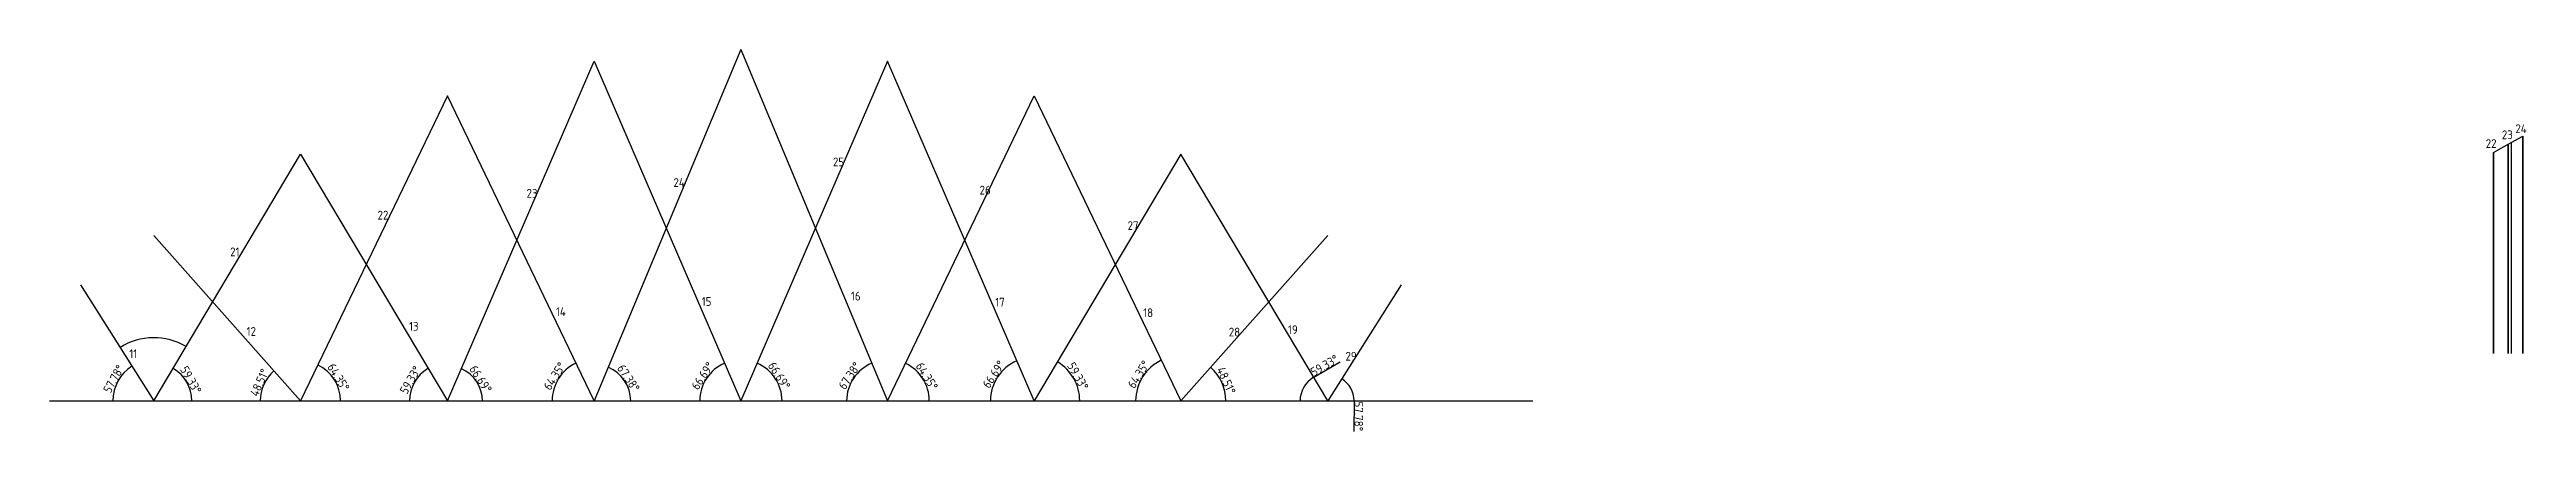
# Model space of a CAD drawing. Header units: millimetres. Extents: x 1597 to 131953, y -28680 to 57376.
# Drawn here: x 36942 to 121349, y 44264 to 57376 of the extents above; entities that cross this region are included whole.
import ezdxf

# ---------------------------------------------------------------- set-up
doc = ezdxf.new("R2010")
doc.units = ezdxf.units.MM
for name, color, linetype, lineweight in [('AM_5', 3, 'Continuous', 25), ('Warstwa1', 1, 'Continuous', 25), ('Warstwa2', 3, 'Continuous', 25), ('Warstwa3', 6, 'Continuous', 25), ('Warstwa4', 2, 'Continuous', 35)]:
    doc.layers.add(name, color=color, linetype=linetype, lineweight=lineweight)
doc.styles.get("Standard").update_dxf_attribs({"font": 'geniso.shx'})
doc.dimstyles.new('AM_ISO$2', dxfattribs={"dimtxt": 3.5, "dimasz": 3.5, "dimexe": 1, "dimexo": 1, "dimgap": 1.5, "dimtad": 1, "dimdsep": 46, "dimtxsty": 'Standard', "dimcen": 0, "dimclrd": 256, "dimclre": 256, "dimclrt": 2, "dimadec": 0, "dimazin": 2, "dimtp": 0.1, "dimtm": 0.1, "dimtfac": 0.71, "dimtdec": 3, "dimtmove": 0, "dimatfit": 3, "dimfxl": 1, "dimlwd": -1, "dimlwe": -1, "dimarcsym": 1})

msp = doc.modelspace()

# ---------------------------------------------------------------- texts
at = {"layer": 'Warstwa2'}
for s, p in [('22', (119960.395, 54013.326)), ('24', (120971.866, 54518.818)), ('25', (63637.479, 53387.464)), ('23', (53196.924, 52315.414)), ('24', (58203.818, 52683.047)), ('26', (68634.906, 52424.577)), ('22', (48120.578, 51569.824)), ('27', (73679.448, 51213.675)), ('21', (43096.926, 50315.967)), ('28', (77127.654, 47578.786)), ('29', (81103.745, 46753.618))]:
    msp.add_text(s, height=300, dxfattribs=at).set_placement(p)
at = {"layer": 'Warstwa3'}
for s, p in [('16', (64252.064, 48805.219)), ('14', (54198.65, 48276.733)), ('15', (59166.659, 48623.42)), ('17', (69168.017, 48598.089)), ('18', (74211.242, 48238.769)), ('12', (43658.549, 47599.799)), ('13', (49193.268, 47774.123)), ('19', (79144.378, 47660.25)), ('11', (39662.502, 46838.7))]:
    msp.add_text(s, height=300, dxfattribs=at).set_placement(p)
at = {"layer": 'Warstwa4'}
msp.add_text('23', height=300, dxfattribs=at).set_placement((120510.776, 54312.712))

# ---------------------------------------------------------------- blocks, each defined once
blk = doc.blocks.new('*D10')
at = {"layer": 'AM_5', "linetype": 'ByBlock', "transparency": 16777216}
blk.add_arc((40499, 45376), 1403, 122.36207, 179.85703, dxfattribs=at)
at = {"layer": 'AM_5', "transparency": 16777216}
for points in [[(39748, 46562), (39749, 46561), (39751, 46563)], [(39097, 45380), (39096, 45380), (39096, 45376)]]:
    blk.add_solid(points, dxfattribs=at)
at = {"layer": 'Defpoints', "color": 0, "transparency": 16777216}
for p in [(37999, 49343), (39402, 46250), (36942, 45376), (40499, 45376), (87494, 45376)]:
    blk.add_point(p, dxfattribs=at)
at = {"layer": 'AM_5', "color": 2, "transparency": 16777216, "insert": (39131, 46131), "char_height": 300, "attachment_point": 5, "rotation": 61.10955}
blk.add_mtext('57.78°', dxfattribs=at)
blk = doc.blocks.new('*D11')
at = {"layer": 'AM_5', "linetype": 'ByBlock', "transparency": 16777216}
blk.add_arc((40499, 45376), 1290, 0.1554, 59.17158, dxfattribs=at)
at = {"layer": 'AM_5', "transparency": 16777216}
for points in [[(41160, 46484), (41161, 46485), (41157, 46486)], [(41790, 45380), (41789, 45380), (41789, 45376)]]:
    blk.add_solid(points, dxfattribs=at)
at = {"layer": 'Defpoints', "color": 0, "transparency": 16777216}
for p in [(45499, 53806), (41713, 45813), (36942, 45376), (40499, 45376), (87494, 45376)]:
    blk.add_point(p, dxfattribs=at)
at = {"layer": 'AM_5', "color": 2, "transparency": 16777216, "insert": (41759, 46094), "char_height": 300, "attachment_point": 5, "rotation": 299.66349}
blk.add_mtext('59.33°', dxfattribs=at)
blk = doc.blocks.new('*D12')
at = {"layer": 'AM_5', "linetype": 'ByBlock', "transparency": 16777216}
blk.add_arc((45499, 45376), 1377, 131.63792, 179.85439, dxfattribs=at)
at = {"layer": 'AM_5', "transparency": 16777216}
for points in [[(44584, 46406), (44584, 46405), (44587, 46408)], [(44122, 45380), (44121, 45380), (44122, 45376)]]:
    blk.add_solid(points, dxfattribs=at)
at = {"layer": 'Defpoints', "color": 0, "transparency": 16777216}
for p in [(40499, 51029), (44335, 46113), (36942, 45376), (45499, 45376), (87494, 45376)]:
    blk.add_point(p, dxfattribs=at)
at = {"layer": 'AM_5', "color": 2, "transparency": 16777216, "insert": (44098, 46008), "char_height": 300, "attachment_point": 5, "rotation": 65.74616}
blk.add_mtext('48.51°', dxfattribs=at)
blk = doc.blocks.new('*D13')
at = {"layer": 'AM_5', "linetype": 'ByBlock', "transparency": 16777216}
blk.add_arc((45499, 45376), 1361, 0.14738, 64.20374, dxfattribs=at)
at = {"layer": 'AM_5', "transparency": 16777216}
for points in [[(46091, 46601), (46091, 46602), (46088, 46603)], [(46860, 45380), (46859, 45380), (46860, 45376)]]:
    blk.add_solid(points, dxfattribs=at)
at = {"layer": 'Defpoints', "color": 0, "transparency": 16777216}
for p in [(50499, 55789), (46765, 45874), (36942, 45376), (45499, 45376), (87494, 45376)]:
    blk.add_point(p, dxfattribs=at)
at = {"layer": 'AM_5', "color": 2, "transparency": 16777216, "insert": (46786, 46186), "char_height": 300, "attachment_point": 5, "rotation": 302.17556}
blk.add_mtext('64.35°', dxfattribs=at)
blk = doc.blocks.new('*D14')
at = {"layer": 'AM_5', "linetype": 'ByBlock', "transparency": 16777216}
blk.add_arc((50499, 45376), 1290, 120.82852, 179.8445, dxfattribs=at)
at = {"layer": 'AM_5', "transparency": 16777216}
for points in [[(49838, 46484), (49838, 46483), (49841, 46485)], [(49210, 45380), (49209, 45380), (49209, 45376)]]:
    blk.add_solid(points, dxfattribs=at)
at = {"layer": 'Defpoints', "color": 0, "transparency": 16777216}
for p in [(45499, 53806), (49505, 46197), (36942, 45376), (50499, 45376), (87494, 45376)]:
    blk.add_point(p, dxfattribs=at)
at = {"layer": 'AM_5', "color": 2, "transparency": 16777216, "insert": (49239, 46094), "char_height": 300, "attachment_point": 5, "rotation": 60.33651}
blk.add_mtext('59.33°', dxfattribs=at)
blk = doc.blocks.new('*D15')
at = {"layer": 'AM_5', "linetype": 'ByBlock', "transparency": 16777216}
blk.add_arc((50499, 45376), 1198, 0.16746, 66.52022, dxfattribs=at)
at = {"layer": 'AM_5', "transparency": 16777216}
for points in [[(50976, 46474), (50976, 46475), (50973, 46476)], [(51697, 45380), (51696, 45380), (51697, 45376)]]:
    blk.add_solid(points, dxfattribs=at)
at = {"layer": 'Defpoints', "color": 0, "transparency": 16777216}
for p in [(55499, 56979), (51608, 45829), (36942, 45376), (50499, 45376), (87494, 45376)]:
    blk.add_point(p, dxfattribs=at)
at = {"layer": 'AM_5', "color": 2, "transparency": 16777216, "insert": (51633, 46122), "char_height": 300, "attachment_point": 5, "rotation": 303.34384}
blk.add_mtext('66.69°', dxfattribs=at)
blk = doc.blocks.new('*D16')
at = {"layer": 'AM_5', "linetype": 'ByBlock', "transparency": 16777216}
blk.add_arc((55499, 45376), 1432, 115.7889, 179.85997, dxfattribs=at)
at = {"layer": 'AM_5', "transparency": 16777216}
for points in [[(54876, 46666), (54876, 46665), (54879, 46667)], [(54068, 45380), (54066, 45380), (54067, 45376)]]:
    blk.add_solid(points, dxfattribs=at)
at = {"layer": 'Defpoints', "color": 0, "transparency": 16777216}
for p in [(50499, 55789), (54450, 46351), (36942, 45376), (55499, 45376), (87494, 45376)]:
    blk.add_point(p, dxfattribs=at)
at = {"layer": 'AM_5', "color": 2, "transparency": 16777216, "insert": (54151, 46224), "char_height": 300, "attachment_point": 5, "rotation": 57.82444}
blk.add_mtext('64.35°', dxfattribs=at)
blk = doc.blocks.new('*D17')
at = {"layer": 'AM_5', "linetype": 'ByBlock', "transparency": 16777216}
blk.add_arc((55499, 45376), 1247, 0.1608, 67.21934, dxfattribs=at)
at = {"layer": 'AM_5', "transparency": 16777216}
for points in [[(55982, 46526), (55982, 46527), (55979, 46527)], [(56747, 45380), (56746, 45380), (56746, 45376)]]:
    blk.add_solid(points, dxfattribs=at)
at = {"layer": 'Defpoints', "color": 0, "transparency": 16777216}
for p in [(60499, 57376), (56652, 45853), (36942, 45376), (55499, 45376), (87494, 45376)]:
    blk.add_point(p, dxfattribs=at)
at = {"layer": 'AM_5', "color": 2, "transparency": 16777216, "insert": (56670, 46157), "char_height": 300, "attachment_point": 5, "rotation": 303.69007}
blk.add_mtext('67.38°', dxfattribs=at)
blk = doc.blocks.new('*D18')
at = {"layer": 'AM_5', "linetype": 'ByBlock', "transparency": 16777216}
blk.add_arc((60499, 45376), 1401, 113.45546, 179.85687, dxfattribs=at)
at = {"layer": 'AM_5', "transparency": 16777216}
for points in [[(59941, 46662), (59942, 46661), (59945, 46663)], [(59099, 45380), (59097, 45380), (59098, 45376)]]:
    blk.add_solid(points, dxfattribs=at)
at = {"layer": 'Defpoints', "color": 0, "transparency": 16777216}
for p in [(55499, 56979), (59499, 46358), (36942, 45376), (60499, 45376), (87494, 45376)]:
    blk.add_point(p, dxfattribs=at)
at = {"layer": 'AM_5', "color": 2, "transparency": 16777216, "insert": (59195, 46234), "char_height": 300, "attachment_point": 5, "rotation": 56.65616}
blk.add_mtext('66.69°', dxfattribs=at)
blk = doc.blocks.new('*D19')
at = {"layer": 'AM_5', "linetype": 'ByBlock', "transparency": 16777216}
blk.add_arc((60499, 45376), 1406, 0.1426, 66.54507, dxfattribs=at)
at = {"layer": 'AM_5', "transparency": 16777216}
for points in [[(61059, 46666), (61059, 46667), (61056, 46668)], [(61906, 45380), (61905, 45380), (61905, 45376)]]:
    blk.add_solid(points, dxfattribs=at)
at = {"layer": 'Defpoints', "color": 0, "transparency": 16777216}
for p in [(65499, 56979), (61801, 45908), (36942, 45376), (60499, 45376), (87494, 45376)]:
    blk.add_point(p, dxfattribs=at)
at = {"layer": 'AM_5', "color": 2, "transparency": 16777216, "insert": (61807, 46237), "char_height": 300, "attachment_point": 5, "rotation": 303.34384}
blk.add_mtext('66.69°', dxfattribs=at)
blk = doc.blocks.new('*D20')
at = {"layer": 'AM_5', "linetype": 'ByBlock', "transparency": 16777216}
blk.add_arc((65499, 45376), 1394, 112.76374, 179.85613, dxfattribs=at)
at = {"layer": 'AM_5', "transparency": 16777216}
for points in [[(64960, 46662), (64960, 46661), (64963, 46663)], [(64106, 45380), (64105, 45380), (64105, 45376)]]:
    blk.add_solid(points, dxfattribs=at)
at = {"layer": 'Defpoints', "color": 0, "transparency": 16777216}
for p in [(60499, 57376), (64512, 46360), (36942, 45376), (65499, 45376), (87494, 45376)]:
    blk.add_point(p, dxfattribs=at)
at = {"layer": 'AM_5', "color": 2, "transparency": 16777216, "insert": (64206, 46238), "char_height": 300, "attachment_point": 5, "rotation": 56.30993}
blk.add_mtext('67.38°', dxfattribs=at)
blk = doc.blocks.new('*D21')
at = {"layer": 'AM_5', "linetype": 'ByBlock', "transparency": 16777216}
blk.add_arc((65499, 45376), 1423, 0.14096, 64.21016, dxfattribs=at)
at = {"layer": 'AM_5', "transparency": 16777216}
for points in [[(66118, 46657), (66118, 46658), (66115, 46659)], [(66922, 45380), (66921, 45380), (66922, 45376)]]:
    blk.add_solid(points, dxfattribs=at)
at = {"layer": 'Defpoints', "color": 0, "transparency": 16777216}
for p in [(70499, 55789), (66823, 45896), (36942, 45376), (65499, 45376), (87494, 45376)]:
    blk.add_point(p, dxfattribs=at)
at = {"layer": 'AM_5', "color": 2, "transparency": 16777216, "insert": (66839, 46219), "char_height": 300, "attachment_point": 5, "rotation": 302.17556}
blk.add_mtext('64.35°', dxfattribs=at)
blk = doc.blocks.new('*D22')
at = {"layer": 'AM_5', "linetype": 'ByBlock', "transparency": 16777216}
blk.add_arc((70499, 45376), 1494, 113.44652, 179.86581, dxfattribs=at)
at = {"layer": 'AM_5', "transparency": 16777216}
for points in [[(69904, 46748), (69905, 46747), (69908, 46749)], [(69005, 45380), (69004, 45380), (69005, 45376)]]:
    blk.add_solid(points, dxfattribs=at)
at = {"layer": 'Defpoints', "color": 0, "transparency": 16777216}
for p in [(65499, 56979), (69432, 46423), (36942, 45376), (70499, 45376), (87494, 45376)]:
    blk.add_point(p, dxfattribs=at)
at = {"layer": 'AM_5', "color": 2, "transparency": 16777216, "insert": (69117, 46286), "char_height": 300, "attachment_point": 5, "rotation": 56.65616}
blk.add_mtext('66.69°', dxfattribs=at)
blk = doc.blocks.new('*D23')
at = {"layer": 'AM_5', "linetype": 'ByBlock', "transparency": 16777216}
blk.add_arc((70499, 45376), 1550, 0.12939, 59.19759, dxfattribs=at)
at = {"layer": 'AM_5', "transparency": 16777216}
for points in [[(71292, 46707), (71293, 46708), (71290, 46709)], [(72050, 45380), (72048, 45380), (72049, 45376)]]:
    blk.add_solid(points, dxfattribs=at)
at = {"layer": 'Defpoints', "color": 0, "transparency": 16777216}
for p in [(75499, 53806), (71958, 45901), (36942, 45376), (70499, 45376), (87494, 45376)]:
    blk.add_point(p, dxfattribs=at)
at = {"layer": 'AM_5', "color": 2, "transparency": 16777216, "insert": (71985, 46222), "char_height": 300, "attachment_point": 5, "rotation": 299.66349}
blk.add_mtext('59.33°', dxfattribs=at)
blk = doc.blocks.new('*D24')
at = {"layer": 'AM_5', "linetype": 'ByBlock', "transparency": 16777216}
blk.add_arc((75499, 45376), 1545, 115.77865, 179.87022, dxfattribs=at)
at = {"layer": 'AM_5', "transparency": 16777216}
for points in [[(74827, 46768), (74827, 46767), (74830, 46769)], [(73954, 45380), (73953, 45380), (73954, 45376)]]:
    blk.add_solid(points, dxfattribs=at)
at = {"layer": 'Defpoints', "color": 0, "transparency": 16777216}
for p in [(70499, 55789), (74367, 46428), (36942, 45376), (75499, 45376), (87494, 45376)]:
    blk.add_point(p, dxfattribs=at)
at = {"layer": 'AM_5', "color": 2, "transparency": 16777216, "insert": (74056, 46284), "char_height": 300, "attachment_point": 5, "rotation": 57.82444}
blk.add_mtext('64.35°', dxfattribs=at)
blk = doc.blocks.new('*D25')
at = {"layer": 'AM_5', "linetype": 'ByBlock', "transparency": 16777216}
blk.add_arc((75499, 45376), 1530, 0.13104, 48.37665, dxfattribs=at)
at = {"layer": 'AM_5', "transparency": 16777216}
for points in [[(76515, 46520), (76516, 46521), (76513, 46523)], [(77030, 45380), (77029, 45380), (77029, 45376)]]:
    blk.add_solid(points, dxfattribs=at)
at = {"layer": 'Defpoints', "color": 0, "transparency": 16777216}
for p in [(80499, 51029), (76969, 45802), (36942, 45376), (75499, 45376), (87494, 45376)]:
    blk.add_point(p, dxfattribs=at)
at = {"layer": 'AM_5', "color": 2, "transparency": 16777216, "insert": (77040, 46071), "char_height": 300, "attachment_point": 5, "rotation": 294.25384}
blk.add_mtext('48.51°', dxfattribs=at)
blk = doc.blocks.new('*D26')
at = {"layer": 'AM_5', "linetype": 'ByBlock', "transparency": 16777216}
blk.add_line((80021, 46189), (80919, 46716), dxfattribs=at)
for start, end in [(120.88581, 179.78721), (120.46023, 120.67302)]:
    blk.add_arc((80499, 45376), 942, start, end, dxfattribs=at)
at = {"layer": 'AM_5', "transparency": 16777216}
for points in [[(80015, 46186), (80016, 46185), (80018, 46187)], [(79557, 45380), (79556, 45380), (79557, 45376)]]:
    blk.add_solid(points, dxfattribs=at)
at = {"layer": 'Defpoints', "color": 0, "transparency": 16777216}
for p in [(75499, 53806), (79612, 45695), (36942, 45376), (80499, 45376), (87494, 45376)]:
    blk.add_point(p, dxfattribs=at)
at = {"layer": 'AM_5', "color": 2, "transparency": 16777216, "insert": (80389, 46590), "char_height": 300, "attachment_point": 5, "rotation": 30.46023}
blk.add_mtext('59.33°', dxfattribs=at)
blk = doc.blocks.new('*D27')
at = {"layer": 'AM_5', "linetype": 'ByBlock', "transparency": 16777216}
blk.add_line((81397, 45373), (81393, 44333), dxfattribs=at)
for start, end in [(0.22334, 57.55757), (359.77666, 0)]:
    blk.add_arc((80499, 45376), 898, start, end, dxfattribs=at)
at = {"layer": 'AM_5', "transparency": 16777216}
for points in [[(80980, 46134), (80981, 46135), (80978, 46136)], [(81398, 45380), (81396, 45380), (81397, 45376)]]:
    blk.add_solid(points, dxfattribs=at)
at = {"layer": 'Defpoints', "color": 0, "transparency": 16777216}
for p in [(82999, 49343), (81202, 45935), (36942, 45376), (80499, 45376), (87494, 45376)]:
    blk.add_point(p, dxfattribs=at)
at = {"layer": 'AM_5', "color": 2, "transparency": 16777216, "insert": (81555, 44852), "char_height": 300, "attachment_point": 5, "rotation": 269.77666}
blk.add_mtext('57.78°', dxfattribs=at)
blk = doc.blocks.new('*D28')
at = {"layer": 'AM_5', "linetype": 'ByBlock', "transparency": 16777216}
blk.add_arc((40499, 45376), 2158, 59.41992, 122.12616, dxfattribs=at)
at = {"layer": 'AM_5', "transparency": 16777216}
for points in [[(39352, 47203), (39351, 47204), (39349, 47202)], [(41597, 47234), (41597, 47233), (41600, 47232)]]:
    blk.add_solid(points, dxfattribs=at)
at = {"layer": 'Defpoints', "color": 0, "transparency": 16777216}
for p in [(45499, 53806), (37999, 49343), (40863, 47503), (40499, 45376), (40499, 45376)]:
    blk.add_point(p, dxfattribs=at)
at = {"layer": 'AM_5', "color": 2, "transparency": 16777216, "insert": (40470, 47537), "char_height": 3.5, "attachment_point": 5, "rotation": 0.77304}
blk.add_mtext('63°', dxfattribs=at)

# ---------------------------------------------------------------- dimensions: what is measured, and where the dimension line sits
at = {"layer": 'AM_5'}
for base, line1, line2, override, picture, middle in [((56651.605, 45852.707), ((60499.063, 57376.25), (55499.063, 45376.25)), ((36942.182, 45376.25), (87494.262, 45376.25)), {"dimtxt": 300, "dimgap": 10, "dimadec": 2}, '*D17', (56669.876, 46156.792)), ((64512.103, 46360.462), ((60499.063, 57376.25), (65499.063, 45376.25)), ((36942.182, 45376.25), (87494.262, 45376.25)), {"dimtxt": 300, "dimgap": 10, "dimadec": 2}, '*D20', (64206.198, 46238.16)), ((51607.603, 45829.297), ((50499.063, 45376.25), (55499.063, 56979.25)), ((36942.182, 45376.25), (87494.262, 45376.25)), {"dimtxt": 300, "dimgap": 10, "dimadec": 2}, '*D15', (51633.138, 46122.441)), ((59499.062, 46357.525), ((36942.182, 45376.25), (87494.262, 45376.25)), ((55499.063, 56979.25), (60499.063, 45376.25)), {"dimtxt": 300, "dimgap": 10, "dimadec": 2}, '*D18', (59194.994, 46234.293)), ((61800.803, 45908.255), ((65499.063, 56979.25), (60499.063, 45376.25)), ((36942.182, 45376.25), (87494.262, 45376.25)), {"dimtxt": 300, "dimgap": 10, "dimadec": 2}, '*D19', (61807.493, 46237.162)), ((69432.43, 46422.909), ((70499.063, 45376.25), (65499.063, 56979.25)), ((36942.182, 45376.25), (87494.262, 45376.25)), {"dimtxt": 300, "dimgap": 10, "dimadec": 2}, '*D22', (69117.007, 46285.606)), ((46765.451, 45873.827), ((50499.063, 55789.25), (45499.063, 45376.25)), ((36942.182, 45376.25), (87494.262, 45376.25)), {"dimtxt": 300, "dimgap": 10, "dimadec": 2}, '*D13', (46786.157, 46186.01)), ((54450.002, 46351.124), ((36942.182, 45376.25), (87494.262, 45376.25)), ((55499.063, 45376.25), (50499.063, 55789.25)), {"dimtxt": 300, "dimgap": 10, "dimadec": 2}, '*D16', (54151.478, 46224.067)), ((66823.135, 45896.492), ((65499.063, 45376.25), (70499.063, 55789.25)), ((36942.182, 45376.25), (87494.262, 45376.25)), {"dimtxt": 300, "dimgap": 10, "dimadec": 2}, '*D21', (66838.616, 46219.014)), ((74367.123, 46428.142), ((70499.063, 55789.25), (75499.063, 45376.25)), ((36942.182, 45376.25), (87494.262, 45376.25)), {"dimtxt": 300, "dimgap": 10, "dimadec": 2}, '*D24', (74055.714, 46284.316)), ((41713.384, 45812.85), ((40499.063, 45376.25), (45499.063, 53806.25)), ((36942.182, 45376.25), (87494.262, 45376.25)), {"dimtxt": 300, "dimgap": 10, "dimpost": '', "dimadec": 2}, '*D11', (41759.405, 46094.073)), ((49504.703, 46197.435), ((36942.182, 45376.25), (87494.262, 45376.25)), ((45499.063, 53806.25), (50499.063, 45376.25)), {"dimtxt": 300, "dimgap": 10, "dimadec": 2}, '*D14', (49239.428, 46093.67)), ((71957.518, 45900.627), ((75499.063, 53806.25), (70499.063, 45376.25)), ((36942.182, 45376.25), (87494.262, 45376.25)), {"dimtxt": 300, "dimgap": 10, "dimadec": 2}, '*D23', (71984.839, 46222.468)), ((79612.237, 45695.102), ((80499.063, 45376.25), (75499.063, 53806.25)), ((36942.182, 45376.25), (87494.262, 45376.25)), {"dimtxt": 300, "dimgap": 10, "dimadec": 2}, '*D26', (80388.892, 46590.377)), ((40862.959, 47503.12), ((37999.063, 49343.25), (40499.063, 45376.25)), ((40499.063, 45376.25), (45499.063, 53806.25)), {"dimpost": ''}, '*D28', (40469.907, 47537.079)), ((44335.422, 46112.968), ((36942.182, 45376.25), (87494.262, 45376.25)), ((45499.063, 45376.25), (40499.063, 51029.25)), {"dimtxt": 300, "dimgap": 10, "dimadec": 2}, '*D12', (44097.501, 46007.721)), ((76968.857, 45802.409), ((75499.063, 45376.25), (80499.063, 51029.25)), ((36942.182, 45376.25), (87494.262, 45376.25)), {"dimtxt": 300, "dimgap": 10, "dimadec": 2}, '*D25', (77040.193, 46070.603)), ((39401.664, 46249.806), ((37999.063, 49343.25), (40499.063, 45376.25)), ((36942.182, 45376.25), (87494.262, 45376.25)), {"dimtxt": 300, "dimgap": 10, "dimpost": '', "dimadec": 2}, '*D10', (39130.906, 46131.216)), ((81201.575, 45935.466), ((82999.063, 49343.25), (80499.063, 45376.25)), ((36942.182, 45376.25), (87494.262, 45376.25)), {"dimtxt": 300, "dimgap": 10, "dimadec": 2}, '*D27', (81554.94, 44852.131))]:
    dim = msp.add_angular_dim_2l(base=base, line1=line1, line2=line2, dimstyle='AM_ISO$2', override=override, dxfattribs=at)
    dim.commit()
    dim.dimension.update_dxf_attribs({"geometry": picture, "text_midpoint": middle})

# ---------------------------------------------------------------- linework, layer by layer
at = {"layer": 'Warstwa1'}
for p, q in [((50499.063, 45376.25), (55499.063, 56979.25)), ((60499.063, 57376.25), (55499.063, 45376.25)), ((55499.063, 56979.25), (60499.063, 45376.25)), ((60499.063, 57376.25), (65499.063, 45376.25)), ((65499.063, 56979.25), (60499.063, 45376.25)), ((70499.063, 45376.25), (65499.063, 56979.25)), ((50499.063, 55789.25), (45499.063, 45376.25)), ((55499.063, 45376.25), (50499.063, 55789.25)), ((65499.063, 45376.25), (70499.063, 55789.25)), ((70499.063, 55789.25), (75499.063, 45376.25)), ((120832.689, 54196.447), (120832.689, 46996.447)), ((40499.063, 45376.25), (45499.063, 53806.25)), ((45499.063, 53806.25), (50499.063, 45376.25)), ((75499.063, 53806.25), (70499.063, 45376.25)), ((80499.063, 45376.25), (75499.063, 53806.25)), ((45499.063, 45376.25), (40499.063, 51029.25)), ((75499.063, 45376.25), (80499.063, 51029.25)), ((37999.063, 49343.25), (40499.063, 45376.25)), ((82999.063, 49343.25), (80499.063, 45376.25))]:
    msp.add_line(p, q, dxfattribs=at)
at = {"layer": 'Warstwa2'}
for p, q in [((120223.2, 53855.447), (120832.689, 54196.447)), ((120832.689, 54196.447), (121223.2, 54410.447)), ((36942.182, 45376.25), (87494.262, 45376.25))]:
    msp.add_line(p, q, dxfattribs=at)
at = {"layer": 'Warstwa4'}
for p, q in [((120723.2, 46996.447), (120723.2, 54136.447)), ((121223.2, 46996.447), (121223.2, 54410.447)), ((120223.2, 46996.447), (120223.2, 53855.447))]:
    msp.add_line(p, q, dxfattribs=at)

msp.set_redraw_order([(e.dxf.handle, doc.entitydb.next_handle()) for e in msp.query("TEXT MTEXT ATTDEF DIMENSION ARC_DIMENSION")])  # texts and dimensions are drawn at this point

doc.saveas('drawing.dxf')
